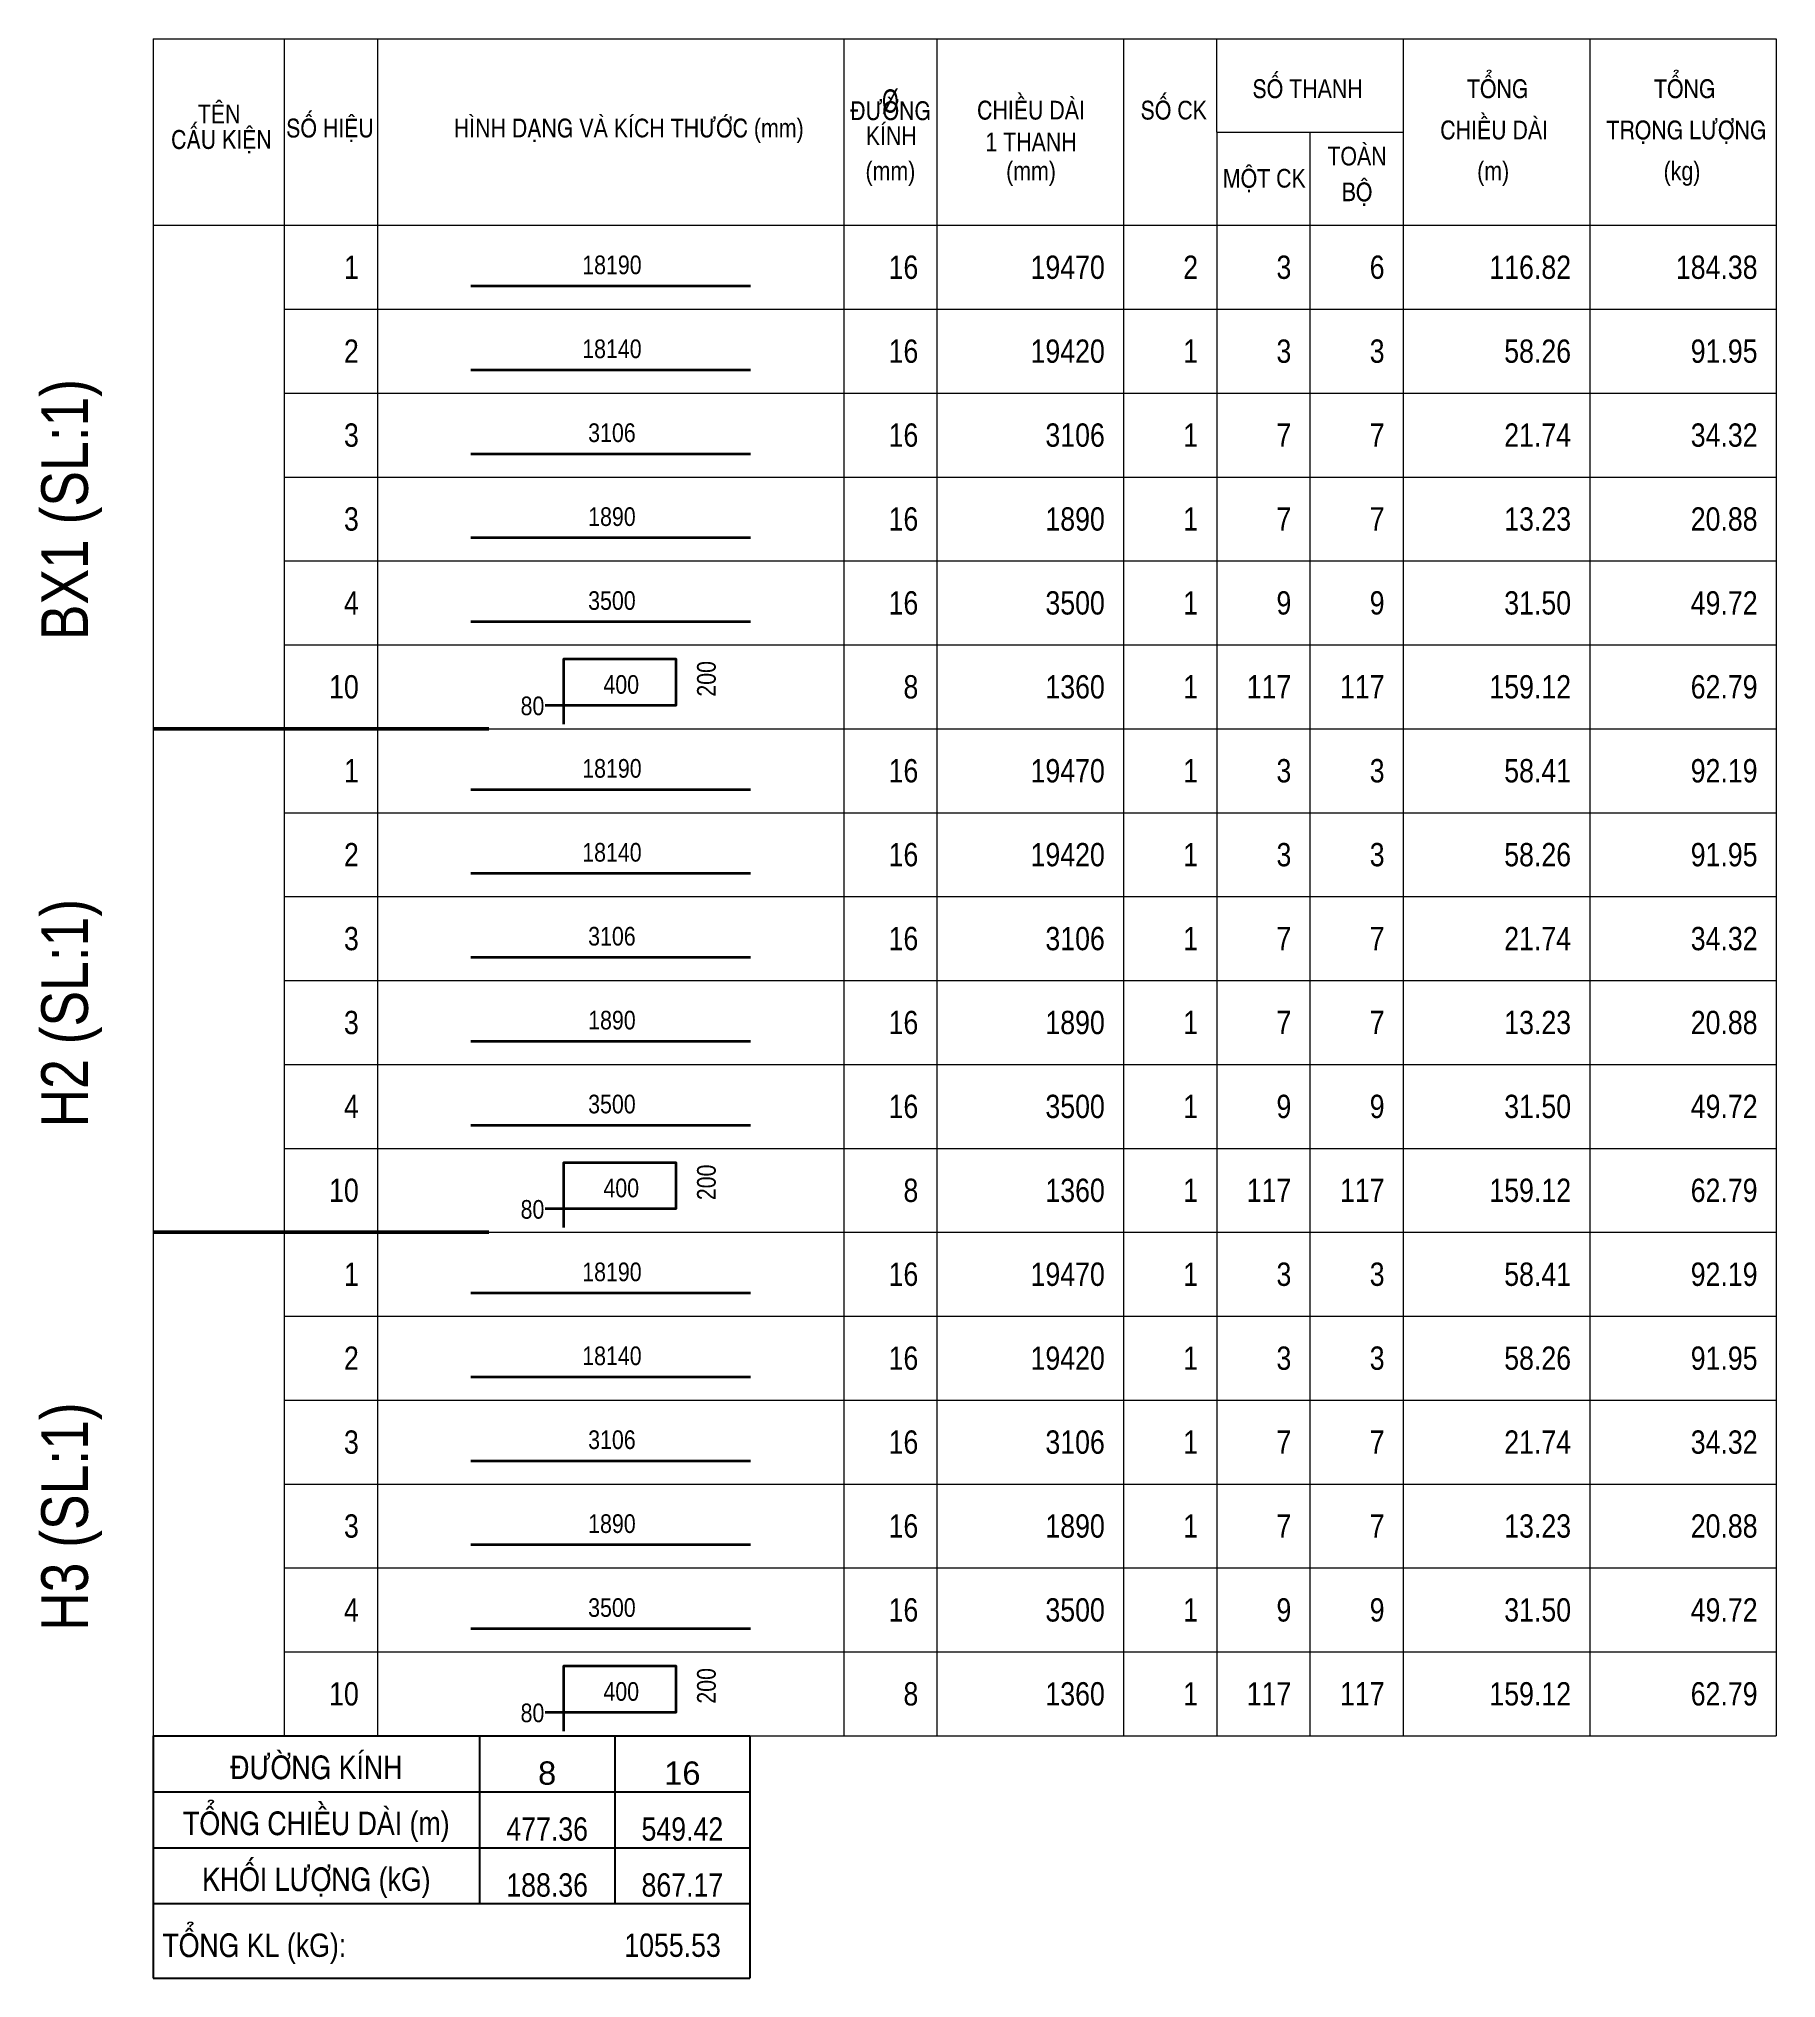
# Model space of a CAD drawing. Header units: millimetres. Extents: x -360107 to 123116000, y -52137 to 86044500.
# Drawn here: x 129735 to 148367, y 114044 to 134845 of the extents above; entities that cross this region are included whole.
import ezdxf
from ezdxf.enums import TextEntityAlignment as Align

# ---------------------------------------------------------------- set-up
doc = ezdxf.new("R2010")
doc.units = ezdxf.units.MM
doc.header["$LTSCALE"] = 100
doc.header["$MEASUREMENT"] = 0
doc.layers.add('10-GB-Text', color=4, linetype='Continuous')
for name, color, linetype, lineweight in [('kata_net khung', 3, 'Continuous', 20), ('kata_text', 7, 'Continuous', 30), ('kata_thep chu', 1, 'Continuous', 35)]:
    doc.layers.add(name, color=color, linetype=linetype, lineweight=lineweight)
doc.styles.add('01-GB-Arial', font='arial.ttf')
doc.styles.add('02-GB-VNI-Helve', font='VNI-Helve-Condense.TTF')
doc.styles.add('kata_text', font='VNI-Helve-Condense.TTF')

msp = doc.modelspace()

# ---------------------------------------------------------------- texts
at = {"color": 3, "style": 'kata_text'}
for s, p in [('BX1 (SL:1)', (130262, 128394.5)), ('H2 (SL:1)', (130262, 123169.5)), ('H3 (SL:1)', (130262, 117769.5))]:
    msp.add_text(s, height=500, rotation=90, dxfattribs=at).set_placement(p)

# ---------------------------------------------------------------- blocks, each defined once
blk = doc.blocks.new('Tieude')
at = {"layer": 'kata_net khung'}
for p, q in [((0, 2000), (0, 0)), ((0, 2000), (17405, 2000)), ((1405, 2000), (1405, 0)), ((2405, 2000), (2405, 0)), ((7405, 2000), (7405, 0)), ((8405, 2000), (8405, 0)), ((10405, 2000), (10405, 0)), ((11405, 1000), (11405, 2000)), ((13405, 2000), (13405, 0)), ((15405, 2000), (15405, 0)), ((17405, 2000), (17405, 0)), ((11405, 1000), (13405, 1000)), ((11405, 1000), (11405, 0)), ((12405, 1000), (12405, 0)), ((0, 0), (17405, 0))]:
    blk.add_line(p, q, dxfattribs=at)
at = {"style": 'kata_text'}
for s, p in [('TOÅNG ', (14450, 1465)), ('TOÅNG ', (16456, 1465)), ('SOÁ THANH', (12380, 1465)), ('TEÂN', (707, 1194)), ('ÑÖÔØNG', (7908, 1229)), ('CHIEÀU DAØI', (9414, 1235)), ('SOÁ CK', (10945, 1235)), ('SOÁ HIEÄU', (1896, 1043)), ('HÌNH DAÏNG VAØ KÍCH THÖÔÙC (mm)', (5100, 1043)), ('1 THANH', (9414, 894)), ('TOAØN', (12910, 742)), ('(mm)', (7906, 583)), ('(mm)', (9414, 583)), ('MOÄT CK', (11916, 504)), ('(m)', (14370, 583)), ('(kg)', (16395, 583)), ('BOÄ', (12910, 358))]:
    blk.add_text(s, height=200, dxfattribs=at).set_placement(p, align=Align.MIDDLE_CENTER)
at = {"char_height": 200, "attachment_point": 1, "style": 'kata_text'}
for s, insert, width in [('CAÁU KIEÄN', (193, 1020), 1389.5), ('KÍNH', (7642, 1060), 538.16), ('CHIEÀU DAØI', (13803, 1122), 1204.56), ('TROÏNG LÖÔÏNG', (15584, 1122), 1995.5)]:
    blk.add_mtext(s, dxfattribs=dict(at, insert=insert, width=width))
at = {"layer": 'kata_text', "style": 'kata_text', "width": 0.8}
blk.add_text('%%C', height=250, dxfattribs=at).set_placement((7905, 1333), align=Align.MIDDLE)
blk = doc.blocks.new('dang01')
at = {"layer": 'kata_net khung'}
for p, q in [((0, 0), (0, -900)), ((1405, 0), (1405, -900)), ((2405, 0), (2405, -900)), ((7405, 0), (7405, -900)), ((8405, 0), (8405, -900)), ((10405, 0), (10405, -900)), ((11405, 0), (11405, -900)), ((12405, 0), (12405, -900)), ((13405, 0), (13405, -900)), ((15405, 0), (15405, -900)), ((17405, 0), (17405, -900)), ((1405, -900), (17405, -900))]:
    blk.add_line(p, q, dxfattribs=at)
at = {"layer": 'kata_thep chu'}
blk.add_line((3405, -650), (6405, -650), dxfattribs=at)
at = {"layer": 'kata_text', "style": 'kata_text'}
for p in [(2205, -450), (8205, -450), (10205, -450), (11205, -450), (12205, -450), (13205, -450), (15205, -450), (17205, -450)]:
    blk.add_attdef('D03', text='', height=250, dxfattribs=at).set_placement(p, align=Align.MIDDLE_RIGHT)
blk.add_attdef('00000000', text='', height=200, dxfattribs=at).set_placement((4920, -425), align=Align.MIDDLE_CENTER)
blk = doc.blocks.new('dang05')
at = {"layer": 'kata_net khung'}
for p, q in [((0, 0), (0, -900)), ((1405, 0), (1405, -900)), ((2405, 0), (2405, -900)), ((7405, 0), (7405, -900)), ((8405, 0), (8405, -900)), ((10405, 0), (10405, -900)), ((11405, 0), (11405, -900)), ((12405, 0), (12405, -900)), ((13405, 0), (13405, -900)), ((15405, 0), (15405, -900)), ((17405, 0), (17405, -900)), ((1405, -900), (17405, -900))]:
    blk.add_line(p, q, dxfattribs=at)
at = {"layer": 'kata_thep chu'}
blk.add_lwpolyline([(4405, -850), (4405, -150), (5605, -150), (5605, -650), (4205, -650)], dxfattribs=at)
at = {"layer": 'kata_text', "style": 'kata_text'}
blk.add_attdef('1000', text='', height=200, rotation=90, dxfattribs=at).set_placement((5933, -173), align=Align.MIDDLE_RIGHT)
for tag, height, p in [('D03', 250, (2205, -450)), ('D03', 250, (8205, -450)), ('D03', 250, (10205, -450)), ('D03', 250, (11205, -450)), ('D03', 250, (12205, -450)), ('D03', 250, (13205, -450)), ('D03', 250, (15205, -450)), ('D03', 250, (17205, -450)), ('0000', 200, (4195, -654))]:
    blk.add_attdef(tag, text='', height=height, dxfattribs=at).set_placement(p, align=Align.MIDDLE_RIGHT)
blk.add_attdef('D03', text='', height=200, dxfattribs=at).set_placement((5020, -425), align=Align.MIDDLE_CENTER)
blk = doc.blocks.new('*U388')
at = {"color": 3}
for p, q in [((0, 0), (6400, 0)), ((0, 0), (0, -2600)), ((3500, 0), (3500, -1800)), ((4950, 0), (4950, -1800)), ((6400, 0), (6400, -1800)), ((6400, 0), (6400, -2600)), ((0, -600), (6400, -600)), ((0, -1200), (6400, -1200)), ((0, -1800), (6400, -1800)), ((0, -2600), (6400, -2600))]:
    blk.add_line(p, q, dxfattribs=at)
at = {"layer": '10-GB-Text', "color": 7, "style": '02-GB-VNI-Helve'}
for s, p in [('ÑÖÔØNG KÍNH', (1750, -538.5)), ('TOÅNG CHIEÀU DAØI (m)', (1750, -1138.5)), ('KHOÁI LÖÔÏNG (kG)', (1750, -1738.5))]:
    blk.add_text(s, height=250, dxfattribs=at).set_placement(p, align=Align.BOTTOM_CENTER)
at = {"layer": '10-GB-Text', "color": 7, "lineweight": 80, "style": '02-GB-VNI-Helve'}
blk.add_text('TOÅNG KL (kG):', height=250, dxfattribs=at).set_placement((100, -2446), align=Align.BOTTOM_LEFT)
at = {"layer": '10-GB-Text', "color": 7, "lineweight": 80}
for tag, style, p in [('D1', '01-GB-Arial', (4225, -600)), ('D2', '01-GB-Arial', (5675, -600)), ('D3', '01-GB-Arial', (7125, -600)), ('D4', '01-GB-Arial', (8575, -600)), ('D5', '01-GB-Arial', (10025, -600)), ('D6', '01-GB-Arial', (11475, -600)), ('D7', '01-GB-Arial', (12925, -600)), ('D8', '01-GB-Arial', (14375, -600)), ('D9', '01-GB-Arial', (15825, -600)), ('D10', '01-GB-Arial', (17275, -600)), ('L1', '02-GB-VNI-Helve', (4225, -1200)), ('L2', '02-GB-VNI-Helve', (5675, -1200)), ('L3', '02-GB-VNI-Helve', (7125, -1200)), ('L4', '02-GB-VNI-Helve', (8575, -1200)), ('L5', '02-GB-VNI-Helve', (10025, -1200)), ('L6', '02-GB-VNI-Helve', (11475, -1200)), ('L7', '02-GB-VNI-Helve', (12925, -1200)), ('L8', '02-GB-VNI-Helve', (14375, -1200)), ('L9', '02-GB-VNI-Helve', (15825, -1200)), ('L10', '02-GB-VNI-Helve', (17275, -1200)), ('K1', '02-GB-VNI-Helve', (4225, -1800)), ('K2', '02-GB-VNI-Helve', (5675, -1800)), ('K3', '02-GB-VNI-Helve', (7125, -1800)), ('K4', '02-GB-VNI-Helve', (8575, -1800)), ('K5', '02-GB-VNI-Helve', (10025, -1800)), ('K6', '02-GB-VNI-Helve', (11475, -1800)), ('K7', '02-GB-VNI-Helve', (12925, -1800)), ('K8', '02-GB-VNI-Helve', (14375, -1800)), ('K9', '02-GB-VNI-Helve', (15825, -1800)), ('K10', '02-GB-VNI-Helve', (17275, -1800))]:
    blk.add_attdef(tag, text='', height=250, dxfattribs=dict(at, style=style)).set_placement(p, align=Align.BOTTOM_CENTER)
at = {"layer": '10-GB-Text', "color": 7, "lineweight": 80, "style": '02-GB-VNI-Helve'}
blk.add_attdef('KHOILUONG', text='', height=250, dxfattribs=at).set_placement((5052.2, -2446), align=Align.BOTTOM_LEFT)

# ---------------------------------------------------------------- linework, layer by layer
at = {"color": 7, "lineweight": 50}
for p, q in [((130962, 127444.5), (134562, 127444.5)), ((130962, 122044.5), (134562, 122044.5))]:
    msp.add_line(p, q, dxfattribs=at)

# ---------------------------------------------------------------- block references
at = {"layer": '10-GB-Text'}
msp.add_blockref('Tieude', (130962, 132844.5), dxfattribs=at)
ref = msp.add_blockref('dang01', (130962, 132844.5), dxfattribs=at)
ref.add_attrib('D03', '1', dxfattribs={"layer": 'kata_text', "height": 250, "style": 'kata_text'}).set_placement((133167.3, 132394.5), align=Align.MIDDLE_RIGHT)
ref.add_attrib('00000000', '18190', dxfattribs={"layer": 'kata_text', "height": 200, "style": 'kata_text'}).set_placement((135881.6, 132419.8), align=Align.MIDDLE_CENTER)
ref.add_attrib('D03', '16', dxfattribs={"layer": 'kata_text', "height": 250, "style": 'kata_text'}).set_placement((139167.3, 132394.5), align=Align.MIDDLE_RIGHT)
ref.add_attrib('D03', '19470', dxfattribs={"layer": 'kata_text', "height": 250, "style": 'kata_text'}).set_placement((141167.3, 132394.5), align=Align.MIDDLE_RIGHT)
ref.add_attrib('D03', '2', dxfattribs={"layer": 'kata_text', "height": 250, "style": 'kata_text'}).set_placement((142167.3, 132394.5), align=Align.MIDDLE_RIGHT)
ref.add_attrib('D03', '3', dxfattribs={"layer": 'kata_text', "height": 250, "style": 'kata_text'}).set_placement((143167.3, 132394.5), align=Align.MIDDLE_RIGHT)
ref.add_attrib('D03', '6', dxfattribs={"layer": 'kata_text', "height": 250, "style": 'kata_text'}).set_placement((144167.3, 132394.8), align=Align.MIDDLE_RIGHT)
ref.add_attrib('D03', '116.82', dxfattribs={"layer": 'kata_text', "height": 250, "style": 'kata_text'}).set_placement((146167.3, 132394.5), align=Align.MIDDLE_RIGHT)
ref.add_attrib('D03', '184.38', dxfattribs={"layer": 'kata_text', "height": 250, "style": 'kata_text'}).set_placement((148167.3, 132394.5), align=Align.MIDDLE_RIGHT)
ref = msp.add_blockref('dang01', (130962, 131944.5), dxfattribs=at)
ref.add_attrib('D03', '2', dxfattribs={"layer": 'kata_text', "height": 250, "style": 'kata_text'}).set_placement((133167.3, 131494.5), align=Align.MIDDLE_RIGHT)
ref.add_attrib('00000000', '18140', dxfattribs={"layer": 'kata_text', "height": 200, "style": 'kata_text'}).set_placement((135881.6, 131519.8), align=Align.MIDDLE_CENTER)
ref.add_attrib('D03', '16', dxfattribs={"layer": 'kata_text', "height": 250, "style": 'kata_text'}).set_placement((139167.3, 131494.5), align=Align.MIDDLE_RIGHT)
ref.add_attrib('D03', '19420', dxfattribs={"layer": 'kata_text', "height": 250, "style": 'kata_text'}).set_placement((141167.3, 131494.5), align=Align.MIDDLE_RIGHT)
ref.add_attrib('D03', '1', dxfattribs={"layer": 'kata_text', "height": 250, "style": 'kata_text'}).set_placement((142167.3, 131494.5), align=Align.MIDDLE_RIGHT)
ref.add_attrib('D03', '3', dxfattribs={"layer": 'kata_text', "height": 250, "style": 'kata_text'}).set_placement((143167.3, 131494.5), align=Align.MIDDLE_RIGHT)
ref.add_attrib('D03', '3', dxfattribs={"layer": 'kata_text', "height": 250, "style": 'kata_text'}).set_placement((144167.3, 131494.8), align=Align.MIDDLE_RIGHT)
ref.add_attrib('D03', '58.26', dxfattribs={"layer": 'kata_text', "height": 250, "style": 'kata_text'}).set_placement((146167.3, 131494.5), align=Align.MIDDLE_RIGHT)
ref.add_attrib('D03', '91.95', dxfattribs={"layer": 'kata_text', "height": 250, "style": 'kata_text'}).set_placement((148167.3, 131494.5), align=Align.MIDDLE_RIGHT)
ref = msp.add_blockref('dang01', (130962, 131044.5), dxfattribs=at)
ref.add_attrib('D03', '3', dxfattribs={"layer": 'kata_text', "height": 250, "style": 'kata_text'}).set_placement((133167.3, 130594.5), align=Align.MIDDLE_RIGHT)
ref.add_attrib('00000000', '3106', dxfattribs={"layer": 'kata_text', "height": 200, "style": 'kata_text'}).set_placement((135881.6, 130619.8), align=Align.MIDDLE_CENTER)
ref.add_attrib('D03', '16', dxfattribs={"layer": 'kata_text', "height": 250, "style": 'kata_text'}).set_placement((139167.3, 130594.5), align=Align.MIDDLE_RIGHT)
ref.add_attrib('D03', '3106', dxfattribs={"layer": 'kata_text', "height": 250, "style": 'kata_text'}).set_placement((141167.3, 130594.5), align=Align.MIDDLE_RIGHT)
ref.add_attrib('D03', '1', dxfattribs={"layer": 'kata_text', "height": 250, "style": 'kata_text'}).set_placement((142167.3, 130594.5), align=Align.MIDDLE_RIGHT)
ref.add_attrib('D03', '7', dxfattribs={"layer": 'kata_text', "height": 250, "style": 'kata_text'}).set_placement((143167.3, 130594.5), align=Align.MIDDLE_RIGHT)
ref.add_attrib('D03', '7', dxfattribs={"layer": 'kata_text', "height": 250, "style": 'kata_text'}).set_placement((144167.3, 130594.8), align=Align.MIDDLE_RIGHT)
ref.add_attrib('D03', '21.74', dxfattribs={"layer": 'kata_text', "height": 250, "style": 'kata_text'}).set_placement((146167.3, 130594.5), align=Align.MIDDLE_RIGHT)
ref.add_attrib('D03', '34.32', dxfattribs={"layer": 'kata_text', "height": 250, "style": 'kata_text'}).set_placement((148167.3, 130594.5), align=Align.MIDDLE_RIGHT)
ref = msp.add_blockref('dang01', (130962, 130144.5), dxfattribs=at)
ref.add_attrib('D03', '3', dxfattribs={"layer": 'kata_text', "height": 250, "style": 'kata_text'}).set_placement((133167.3, 129694.5), align=Align.MIDDLE_RIGHT)
ref.add_attrib('00000000', '1890', dxfattribs={"layer": 'kata_text', "height": 200, "style": 'kata_text'}).set_placement((135881.6, 129719.8), align=Align.MIDDLE_CENTER)
ref.add_attrib('D03', '16', dxfattribs={"layer": 'kata_text', "height": 250, "style": 'kata_text'}).set_placement((139167.3, 129694.5), align=Align.MIDDLE_RIGHT)
ref.add_attrib('D03', '1890', dxfattribs={"layer": 'kata_text', "height": 250, "style": 'kata_text'}).set_placement((141167.3, 129694.5), align=Align.MIDDLE_RIGHT)
ref.add_attrib('D03', '1', dxfattribs={"layer": 'kata_text', "height": 250, "style": 'kata_text'}).set_placement((142167.3, 129694.5), align=Align.MIDDLE_RIGHT)
ref.add_attrib('D03', '7', dxfattribs={"layer": 'kata_text', "height": 250, "style": 'kata_text'}).set_placement((143167.3, 129694.5), align=Align.MIDDLE_RIGHT)
ref.add_attrib('D03', '7', dxfattribs={"layer": 'kata_text', "height": 250, "style": 'kata_text'}).set_placement((144167.3, 129694.8), align=Align.MIDDLE_RIGHT)
ref.add_attrib('D03', '13.23', dxfattribs={"layer": 'kata_text', "height": 250, "style": 'kata_text'}).set_placement((146167.3, 129694.5), align=Align.MIDDLE_RIGHT)
ref.add_attrib('D03', '20.88', dxfattribs={"layer": 'kata_text', "height": 250, "style": 'kata_text'}).set_placement((148167.3, 129694.5), align=Align.MIDDLE_RIGHT)
ref = msp.add_blockref('dang01', (130962, 129244.5), dxfattribs=at)
ref.add_attrib('D03', '4', dxfattribs={"layer": 'kata_text', "height": 250, "style": 'kata_text'}).set_placement((133167.3, 128794.5), align=Align.MIDDLE_RIGHT)
ref.add_attrib('00000000', '3500', dxfattribs={"layer": 'kata_text', "height": 200, "style": 'kata_text'}).set_placement((135881.6, 128819.8), align=Align.MIDDLE_CENTER)
ref.add_attrib('D03', '16', dxfattribs={"layer": 'kata_text', "height": 250, "style": 'kata_text'}).set_placement((139167.3, 128794.5), align=Align.MIDDLE_RIGHT)
ref.add_attrib('D03', '3500', dxfattribs={"layer": 'kata_text', "height": 250, "style": 'kata_text'}).set_placement((141167.3, 128794.5), align=Align.MIDDLE_RIGHT)
ref.add_attrib('D03', '1', dxfattribs={"layer": 'kata_text', "height": 250, "style": 'kata_text'}).set_placement((142167.3, 128794.5), align=Align.MIDDLE_RIGHT)
ref.add_attrib('D03', '9', dxfattribs={"layer": 'kata_text', "height": 250, "style": 'kata_text'}).set_placement((143167.3, 128794.5), align=Align.MIDDLE_RIGHT)
ref.add_attrib('D03', '9', dxfattribs={"layer": 'kata_text', "height": 250, "style": 'kata_text'}).set_placement((144167.3, 128794.8), align=Align.MIDDLE_RIGHT)
ref.add_attrib('D03', '31.50', dxfattribs={"layer": 'kata_text', "height": 250, "style": 'kata_text'}).set_placement((146167.3, 128794.5), align=Align.MIDDLE_RIGHT)
ref.add_attrib('D03', '49.72', dxfattribs={"layer": 'kata_text', "height": 250, "style": 'kata_text'}).set_placement((148167.3, 128794.5), align=Align.MIDDLE_RIGHT)
ref = msp.add_blockref('dang05', (130962, 128344.5), dxfattribs=at)
ref.add_attrib('D03', '10', dxfattribs={"layer": 'kata_text', "height": 250, "style": 'kata_text'}).set_placement((133167.3, 127894.5), align=Align.MIDDLE_RIGHT)
ref.add_attrib('0000', '80', dxfattribs={"layer": 'kata_text', "height": 200, "style": 'kata_text'}).set_placement((135156.9, 127690.1), align=Align.MIDDLE_RIGHT)
ref.add_attrib('D03', '400', dxfattribs={"layer": 'kata_text', "height": 200, "style": 'kata_text'}).set_placement((135981.6, 127919.8), align=Align.MIDDLE_CENTER)
ref.add_attrib('1000', '200', dxfattribs={"layer": 'kata_text', "height": 200, "rotation": 90, "style": 'kata_text'}).set_placement((136894.5, 128171), align=Align.MIDDLE_RIGHT)
ref.add_attrib('D03', '8', dxfattribs={"layer": 'kata_text', "height": 250, "style": 'kata_text'}).set_placement((139167.3, 127894.5), align=Align.MIDDLE_RIGHT)
ref.add_attrib('D03', '1360', dxfattribs={"layer": 'kata_text', "height": 250, "style": 'kata_text'}).set_placement((141167.3, 127894.5), align=Align.MIDDLE_RIGHT)
ref.add_attrib('D03', '1', dxfattribs={"layer": 'kata_text', "height": 250, "style": 'kata_text'}).set_placement((142167.3, 127894.5), align=Align.MIDDLE_RIGHT)
ref.add_attrib('D03', '117', dxfattribs={"layer": 'kata_text', "height": 250, "style": 'kata_text'}).set_placement((143167.3, 127894.5), align=Align.MIDDLE_RIGHT)
ref.add_attrib('D03', '117', dxfattribs={"layer": 'kata_text', "height": 250, "style": 'kata_text'}).set_placement((144167.3, 127894.8), align=Align.MIDDLE_RIGHT)
ref.add_attrib('D03', '159.12', dxfattribs={"layer": 'kata_text', "height": 250, "style": 'kata_text'}).set_placement((146167.3, 127894.5), align=Align.MIDDLE_RIGHT)
ref.add_attrib('D03', '62.79', dxfattribs={"layer": 'kata_text', "height": 250, "style": 'kata_text'}).set_placement((148167.3, 127894.5), align=Align.MIDDLE_RIGHT)
ref = msp.add_blockref('dang01', (130962, 127444.5), dxfattribs=at)
ref.add_attrib('D03', '1', dxfattribs={"layer": 'kata_text', "height": 250, "style": 'kata_text'}).set_placement((133167.3, 126994.5), align=Align.MIDDLE_RIGHT)
ref.add_attrib('00000000', '18190', dxfattribs={"layer": 'kata_text', "height": 200, "style": 'kata_text'}).set_placement((135881.6, 127019.8), align=Align.MIDDLE_CENTER)
ref.add_attrib('D03', '16', dxfattribs={"layer": 'kata_text', "height": 250, "style": 'kata_text'}).set_placement((139167.3, 126994.5), align=Align.MIDDLE_RIGHT)
ref.add_attrib('D03', '19470', dxfattribs={"layer": 'kata_text', "height": 250, "style": 'kata_text'}).set_placement((141167.3, 126994.5), align=Align.MIDDLE_RIGHT)
ref.add_attrib('D03', '1', dxfattribs={"layer": 'kata_text', "height": 250, "style": 'kata_text'}).set_placement((142167.3, 126994.5), align=Align.MIDDLE_RIGHT)
ref.add_attrib('D03', '3', dxfattribs={"layer": 'kata_text', "height": 250, "style": 'kata_text'}).set_placement((143167.3, 126994.5), align=Align.MIDDLE_RIGHT)
ref.add_attrib('D03', '3', dxfattribs={"layer": 'kata_text', "height": 250, "style": 'kata_text'}).set_placement((144167.3, 126994.8), align=Align.MIDDLE_RIGHT)
ref.add_attrib('D03', '58.41', dxfattribs={"layer": 'kata_text', "height": 250, "style": 'kata_text'}).set_placement((146167.3, 126994.5), align=Align.MIDDLE_RIGHT)
ref.add_attrib('D03', '92.19', dxfattribs={"layer": 'kata_text', "height": 250, "style": 'kata_text'}).set_placement((148167.3, 126994.5), align=Align.MIDDLE_RIGHT)
ref = msp.add_blockref('dang01', (130962, 126544.5), dxfattribs=at)
ref.add_attrib('D03', '2', dxfattribs={"layer": 'kata_text', "height": 250, "style": 'kata_text'}).set_placement((133167.3, 126094.5), align=Align.MIDDLE_RIGHT)
ref.add_attrib('00000000', '18140', dxfattribs={"layer": 'kata_text', "height": 200, "style": 'kata_text'}).set_placement((135881.6, 126119.8), align=Align.MIDDLE_CENTER)
ref.add_attrib('D03', '16', dxfattribs={"layer": 'kata_text', "height": 250, "style": 'kata_text'}).set_placement((139167.3, 126094.5), align=Align.MIDDLE_RIGHT)
ref.add_attrib('D03', '19420', dxfattribs={"layer": 'kata_text', "height": 250, "style": 'kata_text'}).set_placement((141167.3, 126094.5), align=Align.MIDDLE_RIGHT)
ref.add_attrib('D03', '1', dxfattribs={"layer": 'kata_text', "height": 250, "style": 'kata_text'}).set_placement((142167.3, 126094.5), align=Align.MIDDLE_RIGHT)
ref.add_attrib('D03', '3', dxfattribs={"layer": 'kata_text', "height": 250, "style": 'kata_text'}).set_placement((143167.3, 126094.5), align=Align.MIDDLE_RIGHT)
ref.add_attrib('D03', '3', dxfattribs={"layer": 'kata_text', "height": 250, "style": 'kata_text'}).set_placement((144167.3, 126094.8), align=Align.MIDDLE_RIGHT)
ref.add_attrib('D03', '58.26', dxfattribs={"layer": 'kata_text', "height": 250, "style": 'kata_text'}).set_placement((146167.3, 126094.5), align=Align.MIDDLE_RIGHT)
ref.add_attrib('D03', '91.95', dxfattribs={"layer": 'kata_text', "height": 250, "style": 'kata_text'}).set_placement((148167.3, 126094.5), align=Align.MIDDLE_RIGHT)
ref = msp.add_blockref('dang01', (130962, 125644.5), dxfattribs=at)
ref.add_attrib('D03', '3', dxfattribs={"layer": 'kata_text', "height": 250, "style": 'kata_text'}).set_placement((133167.3, 125194.5), align=Align.MIDDLE_RIGHT)
ref.add_attrib('00000000', '3106', dxfattribs={"layer": 'kata_text', "height": 200, "style": 'kata_text'}).set_placement((135881.6, 125219.8), align=Align.MIDDLE_CENTER)
ref.add_attrib('D03', '16', dxfattribs={"layer": 'kata_text', "height": 250, "style": 'kata_text'}).set_placement((139167.3, 125194.5), align=Align.MIDDLE_RIGHT)
ref.add_attrib('D03', '3106', dxfattribs={"layer": 'kata_text', "height": 250, "style": 'kata_text'}).set_placement((141167.3, 125194.5), align=Align.MIDDLE_RIGHT)
ref.add_attrib('D03', '1', dxfattribs={"layer": 'kata_text', "height": 250, "style": 'kata_text'}).set_placement((142167.3, 125194.5), align=Align.MIDDLE_RIGHT)
ref.add_attrib('D03', '7', dxfattribs={"layer": 'kata_text', "height": 250, "style": 'kata_text'}).set_placement((143167.3, 125194.5), align=Align.MIDDLE_RIGHT)
ref.add_attrib('D03', '7', dxfattribs={"layer": 'kata_text', "height": 250, "style": 'kata_text'}).set_placement((144167.3, 125194.8), align=Align.MIDDLE_RIGHT)
ref.add_attrib('D03', '21.74', dxfattribs={"layer": 'kata_text', "height": 250, "style": 'kata_text'}).set_placement((146167.3, 125194.5), align=Align.MIDDLE_RIGHT)
ref.add_attrib('D03', '34.32', dxfattribs={"layer": 'kata_text', "height": 250, "style": 'kata_text'}).set_placement((148167.3, 125194.5), align=Align.MIDDLE_RIGHT)
ref = msp.add_blockref('dang01', (130962, 124744.5), dxfattribs=at)
ref.add_attrib('D03', '3', dxfattribs={"layer": 'kata_text', "height": 250, "style": 'kata_text'}).set_placement((133167.3, 124294.5), align=Align.MIDDLE_RIGHT)
ref.add_attrib('00000000', '1890', dxfattribs={"layer": 'kata_text', "height": 200, "style": 'kata_text'}).set_placement((135881.6, 124319.8), align=Align.MIDDLE_CENTER)
ref.add_attrib('D03', '16', dxfattribs={"layer": 'kata_text', "height": 250, "style": 'kata_text'}).set_placement((139167.3, 124294.5), align=Align.MIDDLE_RIGHT)
ref.add_attrib('D03', '1890', dxfattribs={"layer": 'kata_text', "height": 250, "style": 'kata_text'}).set_placement((141167.3, 124294.5), align=Align.MIDDLE_RIGHT)
ref.add_attrib('D03', '1', dxfattribs={"layer": 'kata_text', "height": 250, "style": 'kata_text'}).set_placement((142167.3, 124294.5), align=Align.MIDDLE_RIGHT)
ref.add_attrib('D03', '7', dxfattribs={"layer": 'kata_text', "height": 250, "style": 'kata_text'}).set_placement((143167.3, 124294.5), align=Align.MIDDLE_RIGHT)
ref.add_attrib('D03', '7', dxfattribs={"layer": 'kata_text', "height": 250, "style": 'kata_text'}).set_placement((144167.3, 124294.8), align=Align.MIDDLE_RIGHT)
ref.add_attrib('D03', '13.23', dxfattribs={"layer": 'kata_text', "height": 250, "style": 'kata_text'}).set_placement((146167.3, 124294.5), align=Align.MIDDLE_RIGHT)
ref.add_attrib('D03', '20.88', dxfattribs={"layer": 'kata_text', "height": 250, "style": 'kata_text'}).set_placement((148167.3, 124294.5), align=Align.MIDDLE_RIGHT)
ref = msp.add_blockref('dang01', (130962, 123844.5), dxfattribs=at)
ref.add_attrib('D03', '4', dxfattribs={"layer": 'kata_text', "height": 250, "style": 'kata_text'}).set_placement((133167.3, 123394.5), align=Align.MIDDLE_RIGHT)
ref.add_attrib('00000000', '3500', dxfattribs={"layer": 'kata_text', "height": 200, "style": 'kata_text'}).set_placement((135881.6, 123419.8), align=Align.MIDDLE_CENTER)
ref.add_attrib('D03', '16', dxfattribs={"layer": 'kata_text', "height": 250, "style": 'kata_text'}).set_placement((139167.3, 123394.5), align=Align.MIDDLE_RIGHT)
ref.add_attrib('D03', '3500', dxfattribs={"layer": 'kata_text', "height": 250, "style": 'kata_text'}).set_placement((141167.3, 123394.5), align=Align.MIDDLE_RIGHT)
ref.add_attrib('D03', '1', dxfattribs={"layer": 'kata_text', "height": 250, "style": 'kata_text'}).set_placement((142167.3, 123394.5), align=Align.MIDDLE_RIGHT)
ref.add_attrib('D03', '9', dxfattribs={"layer": 'kata_text', "height": 250, "style": 'kata_text'}).set_placement((143167.3, 123394.5), align=Align.MIDDLE_RIGHT)
ref.add_attrib('D03', '9', dxfattribs={"layer": 'kata_text', "height": 250, "style": 'kata_text'}).set_placement((144167.3, 123394.8), align=Align.MIDDLE_RIGHT)
ref.add_attrib('D03', '31.50', dxfattribs={"layer": 'kata_text', "height": 250, "style": 'kata_text'}).set_placement((146167.3, 123394.5), align=Align.MIDDLE_RIGHT)
ref.add_attrib('D03', '49.72', dxfattribs={"layer": 'kata_text', "height": 250, "style": 'kata_text'}).set_placement((148167.3, 123394.5), align=Align.MIDDLE_RIGHT)
ref = msp.add_blockref('dang05', (130962, 122944.5), dxfattribs=at)
ref.add_attrib('D03', '10', dxfattribs={"layer": 'kata_text', "height": 250, "style": 'kata_text'}).set_placement((133167.3, 122494.5), align=Align.MIDDLE_RIGHT)
ref.add_attrib('0000', '80', dxfattribs={"layer": 'kata_text', "height": 200, "style": 'kata_text'}).set_placement((135156.9, 122290.1), align=Align.MIDDLE_RIGHT)
ref.add_attrib('D03', '400', dxfattribs={"layer": 'kata_text', "height": 200, "style": 'kata_text'}).set_placement((135981.6, 122519.8), align=Align.MIDDLE_CENTER)
ref.add_attrib('1000', '200', dxfattribs={"layer": 'kata_text', "height": 200, "rotation": 90, "style": 'kata_text'}).set_placement((136894.5, 122771), align=Align.MIDDLE_RIGHT)
ref.add_attrib('D03', '8', dxfattribs={"layer": 'kata_text', "height": 250, "style": 'kata_text'}).set_placement((139167.3, 122494.5), align=Align.MIDDLE_RIGHT)
ref.add_attrib('D03', '1360', dxfattribs={"layer": 'kata_text', "height": 250, "style": 'kata_text'}).set_placement((141167.3, 122494.5), align=Align.MIDDLE_RIGHT)
ref.add_attrib('D03', '1', dxfattribs={"layer": 'kata_text', "height": 250, "style": 'kata_text'}).set_placement((142167.3, 122494.5), align=Align.MIDDLE_RIGHT)
ref.add_attrib('D03', '117', dxfattribs={"layer": 'kata_text', "height": 250, "style": 'kata_text'}).set_placement((143167.3, 122494.5), align=Align.MIDDLE_RIGHT)
ref.add_attrib('D03', '117', dxfattribs={"layer": 'kata_text', "height": 250, "style": 'kata_text'}).set_placement((144167.3, 122494.8), align=Align.MIDDLE_RIGHT)
ref.add_attrib('D03', '159.12', dxfattribs={"layer": 'kata_text', "height": 250, "style": 'kata_text'}).set_placement((146167.3, 122494.5), align=Align.MIDDLE_RIGHT)
ref.add_attrib('D03', '62.79', dxfattribs={"layer": 'kata_text', "height": 250, "style": 'kata_text'}).set_placement((148167.3, 122494.5), align=Align.MIDDLE_RIGHT)
ref = msp.add_blockref('dang01', (130962, 122044.5), dxfattribs=at)
ref.add_attrib('D03', '1', dxfattribs={"layer": 'kata_text', "height": 250, "style": 'kata_text'}).set_placement((133167.3, 121594.5), align=Align.MIDDLE_RIGHT)
ref.add_attrib('00000000', '18190', dxfattribs={"layer": 'kata_text', "height": 200, "style": 'kata_text'}).set_placement((135881.6, 121619.8), align=Align.MIDDLE_CENTER)
ref.add_attrib('D03', '16', dxfattribs={"layer": 'kata_text', "height": 250, "style": 'kata_text'}).set_placement((139167.3, 121594.5), align=Align.MIDDLE_RIGHT)
ref.add_attrib('D03', '19470', dxfattribs={"layer": 'kata_text', "height": 250, "style": 'kata_text'}).set_placement((141167.3, 121594.5), align=Align.MIDDLE_RIGHT)
ref.add_attrib('D03', '1', dxfattribs={"layer": 'kata_text', "height": 250, "style": 'kata_text'}).set_placement((142167.3, 121594.5), align=Align.MIDDLE_RIGHT)
ref.add_attrib('D03', '3', dxfattribs={"layer": 'kata_text', "height": 250, "style": 'kata_text'}).set_placement((143167.3, 121594.5), align=Align.MIDDLE_RIGHT)
ref.add_attrib('D03', '3', dxfattribs={"layer": 'kata_text', "height": 250, "style": 'kata_text'}).set_placement((144167.3, 121594.8), align=Align.MIDDLE_RIGHT)
ref.add_attrib('D03', '58.41', dxfattribs={"layer": 'kata_text', "height": 250, "style": 'kata_text'}).set_placement((146167.3, 121594.5), align=Align.MIDDLE_RIGHT)
ref.add_attrib('D03', '92.19', dxfattribs={"layer": 'kata_text', "height": 250, "style": 'kata_text'}).set_placement((148167.3, 121594.5), align=Align.MIDDLE_RIGHT)
ref = msp.add_blockref('dang01', (130962, 121144.5), dxfattribs=at)
ref.add_attrib('D03', '2', dxfattribs={"layer": 'kata_text', "height": 250, "style": 'kata_text'}).set_placement((133167.3, 120694.5), align=Align.MIDDLE_RIGHT)
ref.add_attrib('00000000', '18140', dxfattribs={"layer": 'kata_text', "height": 200, "style": 'kata_text'}).set_placement((135881.6, 120719.8), align=Align.MIDDLE_CENTER)
ref.add_attrib('D03', '16', dxfattribs={"layer": 'kata_text', "height": 250, "style": 'kata_text'}).set_placement((139167.3, 120694.5), align=Align.MIDDLE_RIGHT)
ref.add_attrib('D03', '19420', dxfattribs={"layer": 'kata_text', "height": 250, "style": 'kata_text'}).set_placement((141167.3, 120694.5), align=Align.MIDDLE_RIGHT)
ref.add_attrib('D03', '1', dxfattribs={"layer": 'kata_text', "height": 250, "style": 'kata_text'}).set_placement((142167.3, 120694.5), align=Align.MIDDLE_RIGHT)
ref.add_attrib('D03', '3', dxfattribs={"layer": 'kata_text', "height": 250, "style": 'kata_text'}).set_placement((143167.3, 120694.5), align=Align.MIDDLE_RIGHT)
ref.add_attrib('D03', '3', dxfattribs={"layer": 'kata_text', "height": 250, "style": 'kata_text'}).set_placement((144167.3, 120694.8), align=Align.MIDDLE_RIGHT)
ref.add_attrib('D03', '58.26', dxfattribs={"layer": 'kata_text', "height": 250, "style": 'kata_text'}).set_placement((146167.3, 120694.5), align=Align.MIDDLE_RIGHT)
ref.add_attrib('D03', '91.95', dxfattribs={"layer": 'kata_text', "height": 250, "style": 'kata_text'}).set_placement((148167.3, 120694.5), align=Align.MIDDLE_RIGHT)
ref = msp.add_blockref('dang01', (130962, 120244.5), dxfattribs=at)
ref.add_attrib('D03', '3', dxfattribs={"layer": 'kata_text', "height": 250, "style": 'kata_text'}).set_placement((133167.3, 119794.5), align=Align.MIDDLE_RIGHT)
ref.add_attrib('00000000', '3106', dxfattribs={"layer": 'kata_text', "height": 200, "style": 'kata_text'}).set_placement((135881.6, 119819.8), align=Align.MIDDLE_CENTER)
ref.add_attrib('D03', '16', dxfattribs={"layer": 'kata_text', "height": 250, "style": 'kata_text'}).set_placement((139167.3, 119794.5), align=Align.MIDDLE_RIGHT)
ref.add_attrib('D03', '3106', dxfattribs={"layer": 'kata_text', "height": 250, "style": 'kata_text'}).set_placement((141167.3, 119794.5), align=Align.MIDDLE_RIGHT)
ref.add_attrib('D03', '1', dxfattribs={"layer": 'kata_text', "height": 250, "style": 'kata_text'}).set_placement((142167.3, 119794.5), align=Align.MIDDLE_RIGHT)
ref.add_attrib('D03', '7', dxfattribs={"layer": 'kata_text', "height": 250, "style": 'kata_text'}).set_placement((143167.3, 119794.5), align=Align.MIDDLE_RIGHT)
ref.add_attrib('D03', '7', dxfattribs={"layer": 'kata_text', "height": 250, "style": 'kata_text'}).set_placement((144167.3, 119794.8), align=Align.MIDDLE_RIGHT)
ref.add_attrib('D03', '21.74', dxfattribs={"layer": 'kata_text', "height": 250, "style": 'kata_text'}).set_placement((146167.3, 119794.5), align=Align.MIDDLE_RIGHT)
ref.add_attrib('D03', '34.32', dxfattribs={"layer": 'kata_text', "height": 250, "style": 'kata_text'}).set_placement((148167.3, 119794.5), align=Align.MIDDLE_RIGHT)
ref = msp.add_blockref('dang01', (130962, 119344.5), dxfattribs=at)
ref.add_attrib('D03', '3', dxfattribs={"layer": 'kata_text', "height": 250, "style": 'kata_text'}).set_placement((133167.3, 118894.5), align=Align.MIDDLE_RIGHT)
ref.add_attrib('00000000', '1890', dxfattribs={"layer": 'kata_text', "height": 200, "style": 'kata_text'}).set_placement((135881.6, 118919.8), align=Align.MIDDLE_CENTER)
ref.add_attrib('D03', '16', dxfattribs={"layer": 'kata_text', "height": 250, "style": 'kata_text'}).set_placement((139167.3, 118894.5), align=Align.MIDDLE_RIGHT)
ref.add_attrib('D03', '1890', dxfattribs={"layer": 'kata_text', "height": 250, "style": 'kata_text'}).set_placement((141167.3, 118894.5), align=Align.MIDDLE_RIGHT)
ref.add_attrib('D03', '1', dxfattribs={"layer": 'kata_text', "height": 250, "style": 'kata_text'}).set_placement((142167.3, 118894.5), align=Align.MIDDLE_RIGHT)
ref.add_attrib('D03', '7', dxfattribs={"layer": 'kata_text', "height": 250, "style": 'kata_text'}).set_placement((143167.3, 118894.5), align=Align.MIDDLE_RIGHT)
ref.add_attrib('D03', '7', dxfattribs={"layer": 'kata_text', "height": 250, "style": 'kata_text'}).set_placement((144167.3, 118894.8), align=Align.MIDDLE_RIGHT)
ref.add_attrib('D03', '13.23', dxfattribs={"layer": 'kata_text', "height": 250, "style": 'kata_text'}).set_placement((146167.3, 118894.5), align=Align.MIDDLE_RIGHT)
ref.add_attrib('D03', '20.88', dxfattribs={"layer": 'kata_text', "height": 250, "style": 'kata_text'}).set_placement((148167.3, 118894.5), align=Align.MIDDLE_RIGHT)
ref = msp.add_blockref('dang01', (130962, 118444.5), dxfattribs=at)
ref.add_attrib('D03', '4', dxfattribs={"layer": 'kata_text', "height": 250, "style": 'kata_text'}).set_placement((133167.3, 117994.5), align=Align.MIDDLE_RIGHT)
ref.add_attrib('00000000', '3500', dxfattribs={"layer": 'kata_text', "height": 200, "style": 'kata_text'}).set_placement((135881.6, 118019.8), align=Align.MIDDLE_CENTER)
ref.add_attrib('D03', '16', dxfattribs={"layer": 'kata_text', "height": 250, "style": 'kata_text'}).set_placement((139167.3, 117994.5), align=Align.MIDDLE_RIGHT)
ref.add_attrib('D03', '3500', dxfattribs={"layer": 'kata_text', "height": 250, "style": 'kata_text'}).set_placement((141167.3, 117994.5), align=Align.MIDDLE_RIGHT)
ref.add_attrib('D03', '1', dxfattribs={"layer": 'kata_text', "height": 250, "style": 'kata_text'}).set_placement((142167.3, 117994.5), align=Align.MIDDLE_RIGHT)
ref.add_attrib('D03', '9', dxfattribs={"layer": 'kata_text', "height": 250, "style": 'kata_text'}).set_placement((143167.3, 117994.5), align=Align.MIDDLE_RIGHT)
ref.add_attrib('D03', '9', dxfattribs={"layer": 'kata_text', "height": 250, "style": 'kata_text'}).set_placement((144167.3, 117994.8), align=Align.MIDDLE_RIGHT)
ref.add_attrib('D03', '31.50', dxfattribs={"layer": 'kata_text', "height": 250, "style": 'kata_text'}).set_placement((146167.3, 117994.5), align=Align.MIDDLE_RIGHT)
ref.add_attrib('D03', '49.72', dxfattribs={"layer": 'kata_text', "height": 250, "style": 'kata_text'}).set_placement((148167.3, 117994.5), align=Align.MIDDLE_RIGHT)
ref = msp.add_blockref('dang05', (130962, 117544.5), dxfattribs=at)
ref.add_attrib('D03', '10', dxfattribs={"layer": 'kata_text', "height": 250, "style": 'kata_text'}).set_placement((133167.3, 117094.5), align=Align.MIDDLE_RIGHT)
ref.add_attrib('0000', '80', dxfattribs={"layer": 'kata_text', "height": 200, "style": 'kata_text'}).set_placement((135156.9, 116890.1), align=Align.MIDDLE_RIGHT)
ref.add_attrib('D03', '400', dxfattribs={"layer": 'kata_text', "height": 200, "style": 'kata_text'}).set_placement((135981.6, 117119.8), align=Align.MIDDLE_CENTER)
ref.add_attrib('1000', '200', dxfattribs={"layer": 'kata_text', "height": 200, "rotation": 90, "style": 'kata_text'}).set_placement((136894.5, 117371), align=Align.MIDDLE_RIGHT)
ref.add_attrib('D03', '8', dxfattribs={"layer": 'kata_text', "height": 250, "style": 'kata_text'}).set_placement((139167.3, 117094.5), align=Align.MIDDLE_RIGHT)
ref.add_attrib('D03', '1360', dxfattribs={"layer": 'kata_text', "height": 250, "style": 'kata_text'}).set_placement((141167.3, 117094.5), align=Align.MIDDLE_RIGHT)
ref.add_attrib('D03', '1', dxfattribs={"layer": 'kata_text', "height": 250, "style": 'kata_text'}).set_placement((142167.3, 117094.5), align=Align.MIDDLE_RIGHT)
ref.add_attrib('D03', '117', dxfattribs={"layer": 'kata_text', "height": 250, "style": 'kata_text'}).set_placement((143167.3, 117094.5), align=Align.MIDDLE_RIGHT)
ref.add_attrib('D03', '117', dxfattribs={"layer": 'kata_text', "height": 250, "style": 'kata_text'}).set_placement((144167.3, 117094.8), align=Align.MIDDLE_RIGHT)
ref.add_attrib('D03', '159.12', dxfattribs={"layer": 'kata_text', "height": 250, "style": 'kata_text'}).set_placement((146167.3, 117094.5), align=Align.MIDDLE_RIGHT)
ref.add_attrib('D03', '62.79', dxfattribs={"layer": 'kata_text', "height": 250, "style": 'kata_text'}).set_placement((148167.3, 117094.5), align=Align.MIDDLE_RIGHT)
msp.add_blockref('*U388', (130962, 116644.5), dxfattribs=at).add_auto_attribs({'KHOILUONG': '1055.53', 'K2': '867.17', 'L2': '549.42', 'D2': '16', 'K1': '188.36', 'L1': '477.36', 'D1': '8'})

msp.set_redraw_order([(e.dxf.handle, doc.entitydb.next_handle()) for e in msp.query("TEXT MTEXT ATTDEF DIMENSION ARC_DIMENSION")])  # texts and dimensions are drawn at this point

doc.saveas('drawing.dxf')
